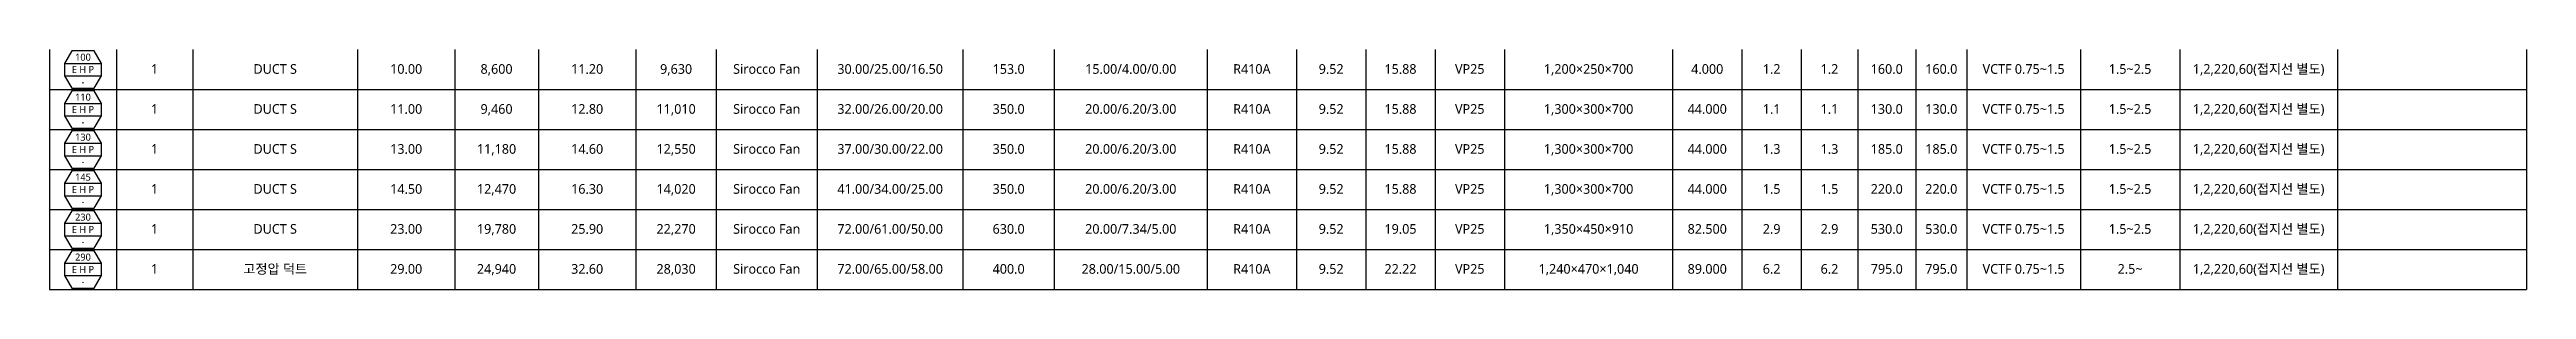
# Model space of a CAD drawing. Header units: millimetres. Extents: x -1305 to 107762, y -9150 to 56526.
# Drawn here: x 483 to 35686, y 27896 to 31304 of the extents above; entities that cross this region are included whole.
import ezdxf
from ezdxf.enums import TextEntityAlignment as Align

# ---------------------------------------------------------------- set-up
doc = ezdxf.new("R2010")
doc.units = ezdxf.units.MM
doc.layers.add('DVM_REPORT', color=7, linetype='Continuous')
doc.styles.add('맑은 고딕', font='malgun.ttf')

msp = doc.modelspace()

# ---------------------------------------------------------------- texts
at = {"layer": 'DVM_REPORT', "color": 2, "style": '맑은 고딕'}
for p in [(1976, 31028), (1976, 30460), (1976, 29892), (1976, 29324), (1976, 28756), (1976, 28188)]:
    msp.add_text('1', height=137, dxfattribs=at).set_placement(p, align=Align.MIDDLE_CENTER)

# ---------------------------------------------------------------- blocks, each defined once
blk = doc.blocks.new('A$C72f279a7')
at = {"layer": 'DVM_REPORT'}
for p, q in [((0, 568), (0, 0)), ((35203, 568), (35203, 0))]:
    blk.add_line(p, q, dxfattribs=at)
at = {"layer": 'DVM_REPORT', "color": 1}
for p, q in [((950, 568), (950, 0)), ((2035, 568), (2035, 0)), ((4379, 568), (4379, 0)), ((4379, 568), (4379, 0)), ((5759, 568), (5759, 0)), ((6948, 568), (6948, 0)), ((8334, 568), (8334, 0)), ((9475, 568), (9475, 0)), ((10911, 568), (10911, 0)), ((12982, 568), (12982, 0)), ((14280, 568), (14280, 0)), ((16454, 568), (16454, 0)), ((17722, 568), (17722, 0)), ((18707, 568), (18707, 0)), ((19693, 568), (19693, 0)), ((20678, 568), (20678, 0)), ((23067, 568), (23067, 0)), ((23067, 568), (23067, 0)), ((24053, 568), (24053, 0)), ((24897, 568), (24897, 0)), ((25698, 568), (25698, 0)), ((26523, 568), (26523, 0)), ((27248, 568), (27248, 0)), ((28863, 568), (28863, 0)), ((30274, 568), (30274, 0)), ((32517, 568), (32517, 0)), ((0, 0), (35203, 0))]:
    blk.add_line(p, q, dxfattribs=at)
at = {"layer": 'DVM_REPORT'}
blk.add_lwpolyline([(738, 196), (738, 372), (633, 548), (317, 548), (212, 372), (212, 196), (317, 20), (633, 20)], close=True, dxfattribs=at)
for points in [[(212, 372), (738, 372)], [(212, 196), (738, 196)]]:
    blk.add_lwpolyline(points, dxfattribs=at)
at = {"layer": 'DVM_REPORT', "color": 2, "style": '맑은 고딕'}
for s, height, p in [('290', 100, (475, 460)), ('고정압 덕트', 137, (3207, 292)), ('29.00', 137, (5069, 292)), ('24,940', 137, (6353, 292)), ('32.60', 137, (7641, 292)), ('28,030', 137, (8905, 292)), ('Sirocco Fan', 137, (10193, 292)), ('72.00/65.00/58.00', 137, (11947, 292)), ('400.0', 137, (13631, 292)), ('28.00/15.00/5.00', 137, (15367, 292)), ('R410A', 137, (17088, 292)), ('9.52', 137, (18215, 292)), ('22.22', 137, (19200, 292)), ('VP25', 137, (20185, 292)), ('1,240×470×1,040', 137, (21873, 292)), ('89.000', 137, (23560, 292)), ('6.2', 137, (24475, 292)), ('6.2', 137, (25297, 292)), ('795.0', 137, (26111, 292)), ('795.0', 137, (26886, 292)), ('VCTF 0.75~1.5', 137, (28056, 292)), ('2.5~', 137, (29569, 292)), ('1,2,220,60(접지선 별도)', 137, (31396, 292)), ('E H P', 100, (475, 284)), ('-', 100, (475, 108)), ('-', 100, (475, 108)), ('-', 100, (475, 108))]:
    blk.add_text(s, height=height, dxfattribs=at).set_placement(p, align=Align.MIDDLE_CENTER)
blk = doc.blocks.new('A$C11aa2960')
at = {"layer": 'DVM_REPORT'}
for p, q in [((0, 568), (0, 0)), ((35203, 568), (35203, 0))]:
    blk.add_line(p, q, dxfattribs=at)
at = {"layer": 'DVM_REPORT', "color": 1}
for p, q in [((950, 568), (950, 0)), ((2035, 568), (2035, 0)), ((4379, 568), (4379, 0)), ((4379, 568), (4379, 0)), ((5759, 568), (5759, 0)), ((6948, 568), (6948, 0)), ((8334, 568), (8334, 0)), ((9475, 568), (9475, 0)), ((10911, 568), (10911, 0)), ((12982, 568), (12982, 0)), ((14280, 568), (14280, 0)), ((16454, 568), (16454, 0)), ((17722, 568), (17722, 0)), ((18707, 568), (18707, 0)), ((19693, 568), (19693, 0)), ((20678, 568), (20678, 0)), ((23067, 568), (23067, 0)), ((23067, 568), (23067, 0)), ((24053, 568), (24053, 0)), ((24897, 568), (24897, 0)), ((25698, 568), (25698, 0)), ((26523, 568), (26523, 0)), ((27248, 568), (27248, 0)), ((28863, 568), (28863, 0)), ((30274, 568), (30274, 0)), ((32517, 568), (32517, 0)), ((0, 0), (35203, 0))]:
    blk.add_line(p, q, dxfattribs=at)
at = {"layer": 'DVM_REPORT'}
blk.add_lwpolyline([(738, 196), (738, 372), (633, 548), (317, 548), (212, 372), (212, 196), (317, 20), (633, 20)], close=True, dxfattribs=at)
for points in [[(212, 372), (738, 372)], [(212, 196), (738, 196)]]:
    blk.add_lwpolyline(points, dxfattribs=at)
at = {"layer": 'DVM_REPORT', "color": 2, "style": '맑은 고딕'}
for s, height, p in [('230', 100, (475, 460)), ('DUCT S', 137, (3207, 292)), ('23.00', 137, (5069, 292)), ('19,780', 137, (6353, 292)), ('25.90', 137, (7641, 292)), ('22,270', 137, (8905, 292)), ('Sirocco Fan', 137, (10193, 292)), ('72.00/61.00/50.00', 137, (11947, 292)), ('630.0', 137, (13631, 292)), ('20.00/7.34/5.00', 137, (15367, 292)), ('R410A', 137, (17088, 292)), ('9.52', 137, (18215, 292)), ('19.05', 137, (19200, 292)), ('VP25', 137, (20185, 292)), ('1,350×450×910', 137, (21873, 292)), ('82.500', 137, (23560, 292)), ('2.9', 137, (24475, 292)), ('2.9', 137, (25297, 292)), ('530.0', 137, (26111, 292)), ('530.0', 137, (26886, 292)), ('VCTF 0.75~1.5', 137, (28056, 292)), ('1.5~2.5', 137, (29569, 292)), ('1,2,220,60(접지선 별도)', 137, (31396, 292)), ('E H P', 100, (475, 284)), ('-', 100, (475, 108)), ('-', 100, (475, 108)), ('-', 100, (475, 108))]:
    blk.add_text(s, height=height, dxfattribs=at).set_placement(p, align=Align.MIDDLE_CENTER)
blk = doc.blocks.new('A$C9653a610')
at = {"layer": 'DVM_REPORT'}
for p, q in [((0, 568), (0, 0)), ((35203, 568), (35203, 0))]:
    blk.add_line(p, q, dxfattribs=at)
at = {"layer": 'DVM_REPORT', "color": 1}
for p, q in [((950, 568), (950, 0)), ((2035, 568), (2035, 0)), ((4379, 568), (4379, 0)), ((4379, 568), (4379, 0)), ((5759, 568), (5759, 0)), ((6948, 568), (6948, 0)), ((8334, 568), (8334, 0)), ((9475, 568), (9475, 0)), ((10911, 568), (10911, 0)), ((12982, 568), (12982, 0)), ((14280, 568), (14280, 0)), ((16454, 568), (16454, 0)), ((17722, 568), (17722, 0)), ((18707, 568), (18707, 0)), ((19693, 568), (19693, 0)), ((20678, 568), (20678, 0)), ((23067, 568), (23067, 0)), ((23067, 568), (23067, 0)), ((24053, 568), (24053, 0)), ((24897, 568), (24897, 0)), ((25698, 568), (25698, 0)), ((26523, 568), (26523, 0)), ((27248, 568), (27248, 0)), ((28863, 568), (28863, 0)), ((30274, 568), (30274, 0)), ((32517, 568), (32517, 0)), ((0, 0), (35203, 0))]:
    blk.add_line(p, q, dxfattribs=at)
at = {"layer": 'DVM_REPORT'}
blk.add_lwpolyline([(738, 196), (738, 372), (633, 548), (317, 548), (212, 372), (212, 196), (317, 20), (633, 20)], close=True, dxfattribs=at)
for points in [[(212, 372), (738, 372)], [(212, 196), (738, 196)]]:
    blk.add_lwpolyline(points, dxfattribs=at)
at = {"layer": 'DVM_REPORT', "color": 2, "style": '맑은 고딕'}
for s, height, p in [('145', 100, (475, 460)), ('DUCT S', 137, (3207, 292)), ('14.50', 137, (5069, 292)), ('12,470', 137, (6353, 292)), ('16.30', 137, (7641, 292)), ('14,020', 137, (8905, 292)), ('Sirocco Fan', 137, (10193, 292)), ('41.00/34.00/25.00', 137, (11947, 292)), ('350.0', 137, (13631, 292)), ('20.00/6.20/3.00', 137, (15367, 292)), ('R410A', 137, (17088, 292)), ('9.52', 137, (18215, 292)), ('15.88', 137, (19200, 292)), ('VP25', 137, (20185, 292)), ('1,300×300×700', 137, (21873, 292)), ('44.000', 137, (23560, 292)), ('1.5', 137, (24475, 292)), ('1.5', 137, (25297, 292)), ('220.0', 137, (26111, 292)), ('220.0', 137, (26886, 292)), ('VCTF 0.75~1.5', 137, (28056, 292)), ('1.5~2.5', 137, (29569, 292)), ('1,2,220,60(접지선 별도)', 137, (31396, 292)), ('E H P', 100, (475, 284)), ('-', 100, (475, 108)), ('-', 100, (475, 108)), ('-', 100, (475, 108))]:
    blk.add_text(s, height=height, dxfattribs=at).set_placement(p, align=Align.MIDDLE_CENTER)
blk = doc.blocks.new('A$C6d545ea5')
at = {"layer": 'DVM_REPORT'}
for p, q in [((0, 568), (0, 0)), ((35203, 568), (35203, 0))]:
    blk.add_line(p, q, dxfattribs=at)
at = {"layer": 'DVM_REPORT', "color": 1}
for p, q in [((950, 568), (950, 0)), ((2035, 568), (2035, 0)), ((4379, 568), (4379, 0)), ((4379, 568), (4379, 0)), ((5759, 568), (5759, 0)), ((6948, 568), (6948, 0)), ((8334, 568), (8334, 0)), ((9475, 568), (9475, 0)), ((10911, 568), (10911, 0)), ((12982, 568), (12982, 0)), ((14280, 568), (14280, 0)), ((16454, 568), (16454, 0)), ((17722, 568), (17722, 0)), ((18707, 568), (18707, 0)), ((19693, 568), (19693, 0)), ((20678, 568), (20678, 0)), ((23067, 568), (23067, 0)), ((23067, 568), (23067, 0)), ((24053, 568), (24053, 0)), ((24897, 568), (24897, 0)), ((25698, 568), (25698, 0)), ((26523, 568), (26523, 0)), ((27248, 568), (27248, 0)), ((28863, 568), (28863, 0)), ((30274, 568), (30274, 0)), ((32517, 568), (32517, 0)), ((0, 0), (35203, 0))]:
    blk.add_line(p, q, dxfattribs=at)
at = {"layer": 'DVM_REPORT'}
blk.add_lwpolyline([(738, 196), (738, 372), (633, 548), (317, 548), (212, 372), (212, 196), (317, 20), (633, 20)], close=True, dxfattribs=at)
for points in [[(212, 372), (738, 372)], [(212, 196), (738, 196)]]:
    blk.add_lwpolyline(points, dxfattribs=at)
at = {"layer": 'DVM_REPORT', "color": 2, "style": '맑은 고딕'}
for s, height, p in [('130', 100, (475, 460)), ('DUCT S', 137, (3207, 292)), ('13.00', 137, (5069, 292)), ('11,180', 137, (6353, 292)), ('14.60', 137, (7641, 292)), ('12,550', 137, (8905, 292)), ('Sirocco Fan', 137, (10193, 292)), ('37.00/30.00/22.00', 137, (11947, 292)), ('350.0', 137, (13631, 292)), ('20.00/6.20/3.00', 137, (15367, 292)), ('R410A', 137, (17088, 292)), ('9.52', 137, (18215, 292)), ('15.88', 137, (19200, 292)), ('VP25', 137, (20185, 292)), ('1,300×300×700', 137, (21873, 292)), ('44.000', 137, (23560, 292)), ('1.3', 137, (24475, 292)), ('1.3', 137, (25297, 292)), ('185.0', 137, (26111, 292)), ('185.0', 137, (26886, 292)), ('VCTF 0.75~1.5', 137, (28056, 292)), ('1.5~2.5', 137, (29569, 292)), ('1,2,220,60(접지선 별도)', 137, (31396, 292)), ('E H P', 100, (475, 284)), ('-', 100, (475, 108)), ('-', 100, (475, 108)), ('-', 100, (475, 108))]:
    blk.add_text(s, height=height, dxfattribs=at).set_placement(p, align=Align.MIDDLE_CENTER)
blk = doc.blocks.new('A$C80ea5f7d')
at = {"layer": 'DVM_REPORT'}
for p, q in [((0, 568), (0, 0)), ((35203, 568), (35203, 0))]:
    blk.add_line(p, q, dxfattribs=at)
at = {"layer": 'DVM_REPORT', "color": 1}
for p, q in [((950, 568), (950, 0)), ((2035, 568), (2035, 0)), ((4379, 568), (4379, 0)), ((4379, 568), (4379, 0)), ((5759, 568), (5759, 0)), ((6948, 568), (6948, 0)), ((8334, 568), (8334, 0)), ((9475, 568), (9475, 0)), ((10911, 568), (10911, 0)), ((12982, 568), (12982, 0)), ((14280, 568), (14280, 0)), ((16454, 568), (16454, 0)), ((17722, 568), (17722, 0)), ((18707, 568), (18707, 0)), ((19693, 568), (19693, 0)), ((20678, 568), (20678, 0)), ((23067, 568), (23067, 0)), ((23067, 568), (23067, 0)), ((24053, 568), (24053, 0)), ((24897, 568), (24897, 0)), ((25698, 568), (25698, 0)), ((26523, 568), (26523, 0)), ((27248, 568), (27248, 0)), ((28863, 568), (28863, 0)), ((30274, 568), (30274, 0)), ((32517, 568), (32517, 0)), ((0, 0), (35203, 0))]:
    blk.add_line(p, q, dxfattribs=at)
at = {"layer": 'DVM_REPORT'}
blk.add_lwpolyline([(738, 196), (738, 372), (633, 548), (317, 548), (212, 372), (212, 196), (317, 20), (633, 20)], close=True, dxfattribs=at)
for points in [[(212, 372), (738, 372)], [(212, 196), (738, 196)]]:
    blk.add_lwpolyline(points, dxfattribs=at)
at = {"layer": 'DVM_REPORT', "color": 2, "style": '맑은 고딕'}
for s, height, p in [('110', 100, (475, 460)), ('DUCT S', 137, (3207, 292)), ('11.00', 137, (5069, 292)), ('9,460', 137, (6353, 292)), ('12.80', 137, (7641, 292)), ('11,010', 137, (8905, 292)), ('Sirocco Fan', 137, (10193, 292)), ('32.00/26.00/20.00', 137, (11947, 292)), ('350.0', 137, (13631, 292)), ('20.00/6.20/3.00', 137, (15367, 292)), ('R410A', 137, (17088, 292)), ('9.52', 137, (18215, 292)), ('15.88', 137, (19200, 292)), ('VP25', 137, (20185, 292)), ('1,300×300×700', 137, (21873, 292)), ('44.000', 137, (23560, 292)), ('1.1', 137, (24475, 292)), ('1.1', 137, (25297, 292)), ('130.0', 137, (26111, 292)), ('130.0', 137, (26886, 292)), ('VCTF 0.75~1.5', 137, (28056, 292)), ('1.5~2.5', 137, (29569, 292)), ('1,2,220,60(접지선 별도)', 137, (31396, 292)), ('E H P', 100, (475, 284)), ('-', 100, (475, 108)), ('-', 100, (475, 108)), ('-', 100, (475, 108))]:
    blk.add_text(s, height=height, dxfattribs=at).set_placement(p, align=Align.MIDDLE_CENTER)
blk = doc.blocks.new('A$C0cce3d8c')
at = {"layer": 'DVM_REPORT'}
for p, q in [((0, 568), (0, 0)), ((35203, 568), (35203, 0))]:
    blk.add_line(p, q, dxfattribs=at)
at = {"layer": 'DVM_REPORT', "color": 1}
for p, q in [((950, 568), (950, 0)), ((2035, 568), (2035, 0)), ((4379, 568), (4379, 0)), ((4379, 568), (4379, 0)), ((5759, 568), (5759, 0)), ((6948, 568), (6948, 0)), ((8334, 568), (8334, 0)), ((9475, 568), (9475, 0)), ((10911, 568), (10911, 0)), ((12982, 568), (12982, 0)), ((14280, 568), (14280, 0)), ((16454, 568), (16454, 0)), ((17722, 568), (17722, 0)), ((18707, 568), (18707, 0)), ((19693, 568), (19693, 0)), ((20678, 568), (20678, 0)), ((23067, 568), (23067, 0)), ((23067, 568), (23067, 0)), ((24053, 568), (24053, 0)), ((24897, 568), (24897, 0)), ((25698, 568), (25698, 0)), ((26523, 568), (26523, 0)), ((27248, 568), (27248, 0)), ((28863, 568), (28863, 0)), ((30274, 568), (30274, 0)), ((32517, 568), (32517, 0)), ((0, 0), (35203, 0))]:
    blk.add_line(p, q, dxfattribs=at)
at = {"layer": 'DVM_REPORT'}
blk.add_lwpolyline([(738, 196), (738, 372), (633, 548), (317, 548), (212, 372), (212, 196), (317, 20), (633, 20)], close=True, dxfattribs=at)
for points in [[(212, 372), (738, 372)], [(212, 196), (738, 196)]]:
    blk.add_lwpolyline(points, dxfattribs=at)
at = {"layer": 'DVM_REPORT', "color": 2, "style": '맑은 고딕'}
for s, height, p in [('100', 100, (475, 460)), ('DUCT S', 137, (3207, 292)), ('10.00', 137, (5069, 292)), ('8,600', 137, (6353, 292)), ('11.20', 137, (7641, 292)), ('9,630', 137, (8905, 292)), ('Sirocco Fan', 137, (10193, 292)), ('30.00/25.00/16.50', 137, (11947, 292)), ('153.0', 137, (13631, 292)), ('15.00/4.00/0.00', 137, (15367, 292)), ('R410A', 137, (17088, 292)), ('9.52', 137, (18215, 292)), ('15.88', 137, (19200, 292)), ('VP25', 137, (20185, 292)), ('1,200×250×700', 137, (21873, 292)), ('4.000', 137, (23560, 292)), ('1.2', 137, (24475, 292)), ('1.2', 137, (25297, 292)), ('160.0', 137, (26111, 292)), ('160.0', 137, (26886, 292)), ('VCTF 0.75~1.5', 137, (28056, 292)), ('1.5~2.5', 137, (29569, 292)), ('1,2,220,60(접지선 별도)', 137, (31396, 292)), ('E H P', 100, (475, 284)), ('-', 100, (475, 108)), ('-', 100, (475, 108)), ('-', 100, (475, 108))]:
    blk.add_text(s, height=height, dxfattribs=at).set_placement(p, align=Align.MIDDLE_CENTER)

# ---------------------------------------------------------------- block references
for name, p in [('A$C0cce3d8c', (483, 30736)), ('A$C80ea5f7d', (483, 30168)), ('A$C6d545ea5', (483, 29600)), ('A$C9653a610', (483, 29032)), ('A$C11aa2960', (483, 28464)), ('A$C72f279a7', (483, 27896))]:
    msp.add_blockref(name, p)

msp.set_redraw_order([(e.dxf.handle, doc.entitydb.next_handle()) for e in msp.query("TEXT MTEXT ATTDEF DIMENSION ARC_DIMENSION")])  # texts and dimensions are drawn at this point

doc.saveas('drawing.dxf')
